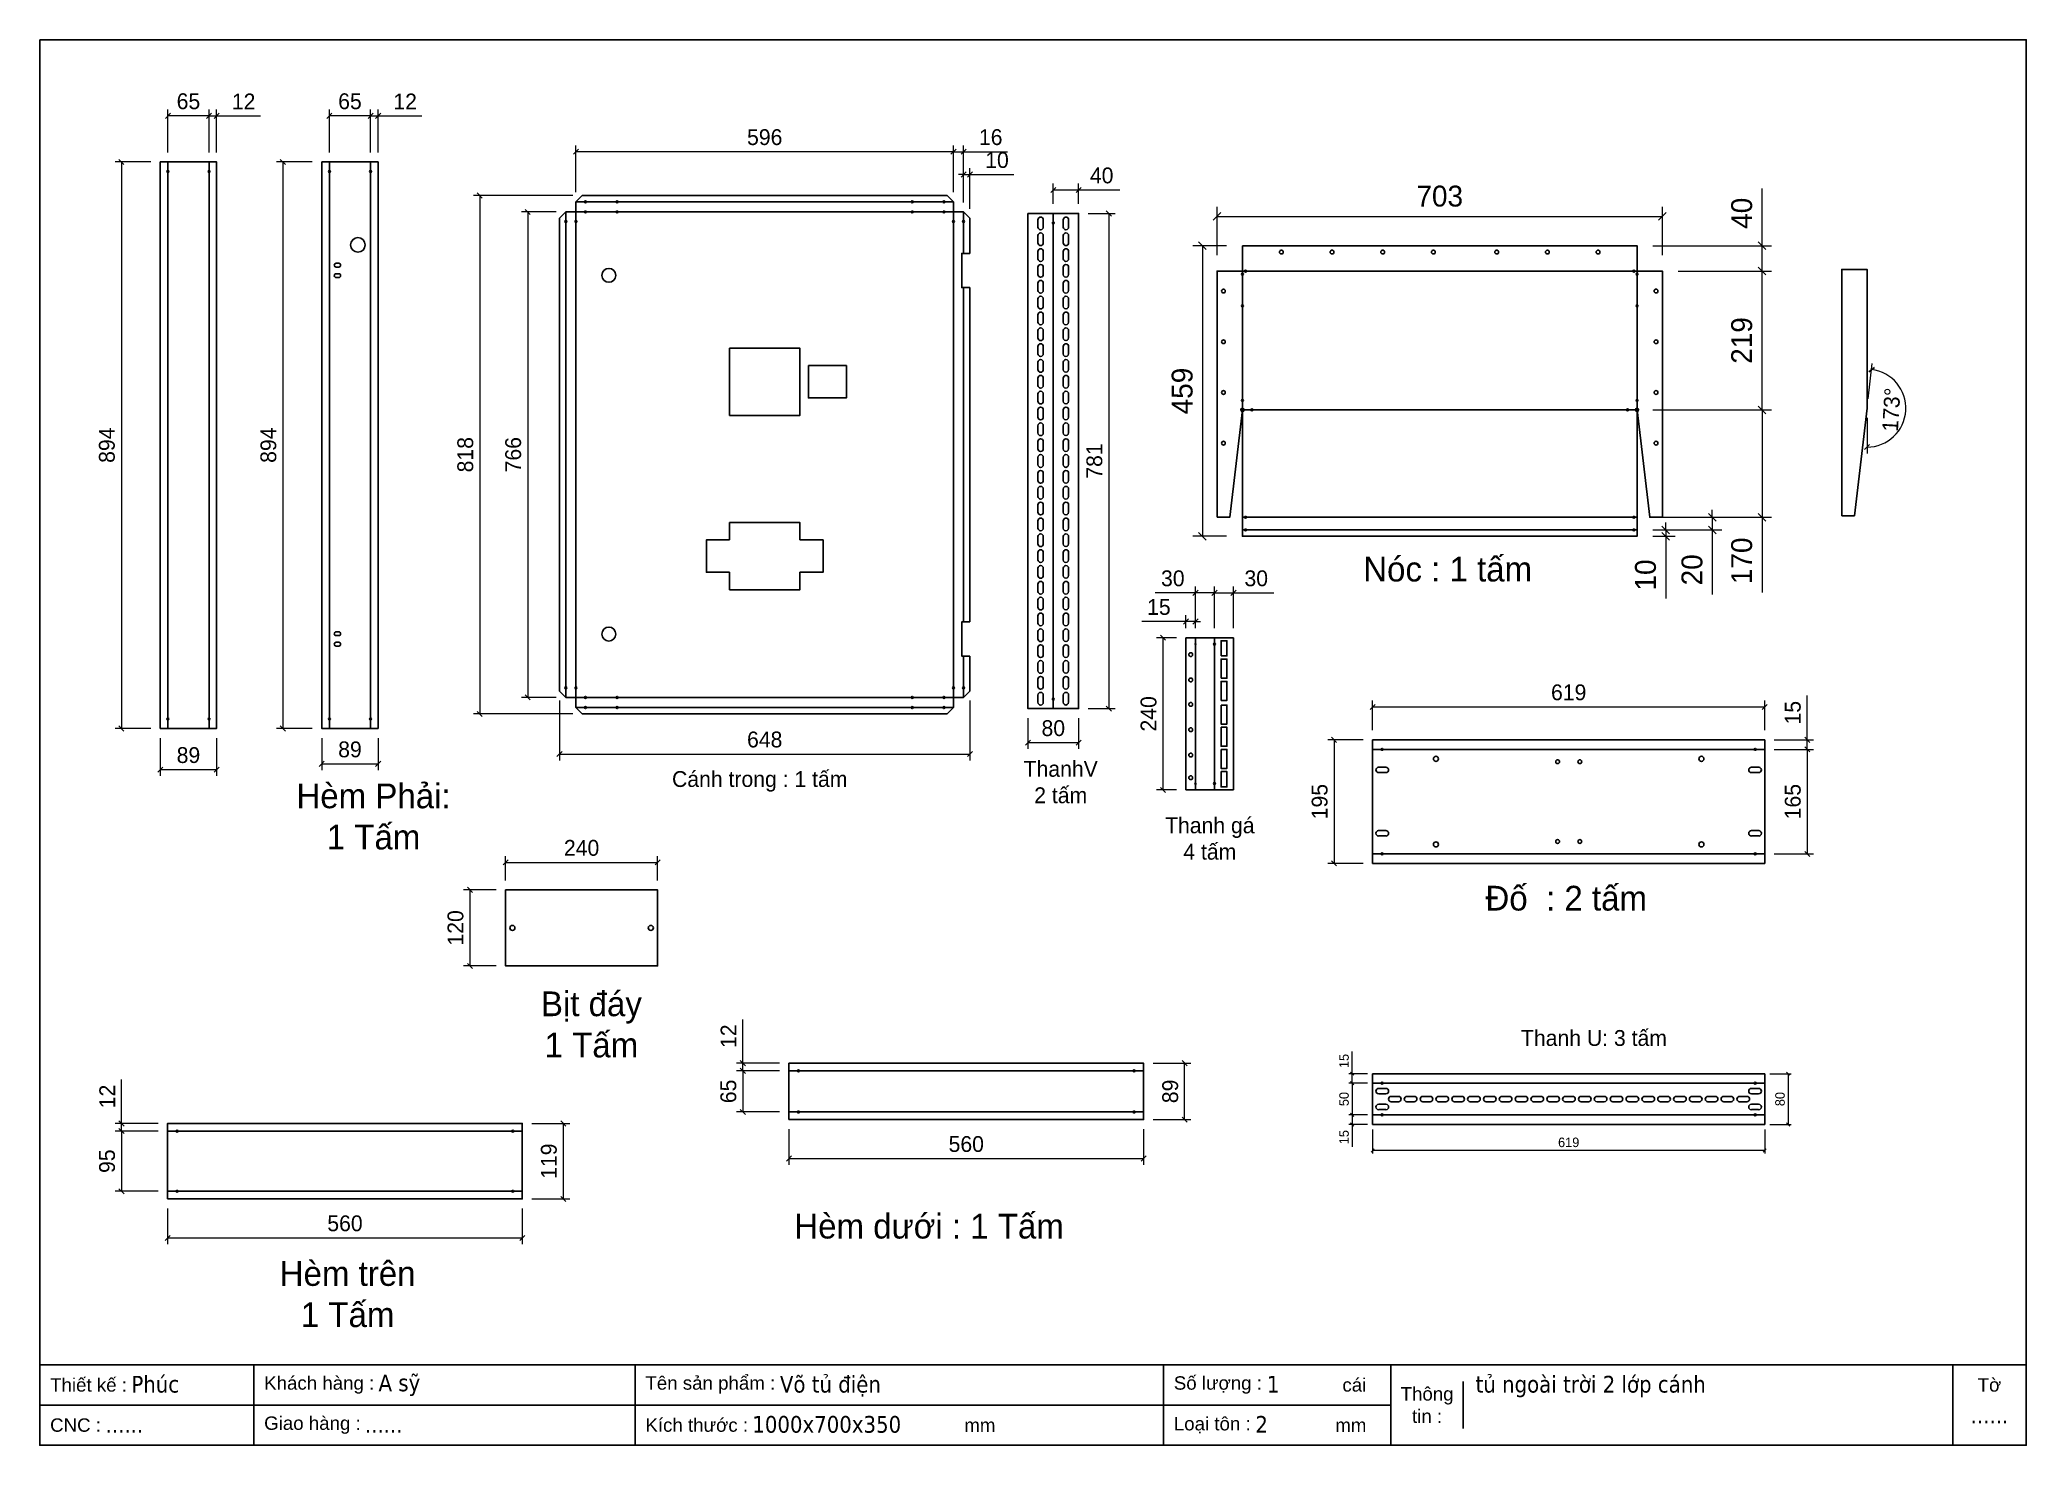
# Model space of a CAD drawing. Header units: millimetres. Extents: x 0 to 3136, y 0 to 2218.
import ezdxf
from ezdxf.enums import TextEntityAlignment as Align

# ---------------------------------------------------------------- set-up
doc = ezdxf.new("R2010")
doc.units = ezdxf.units.MM
for name, color, linetype in [('CNC', 7, 'Continuous'), ('DIM', 253, 'Continuous'), ('FIRE PROTECTION', 1, 'Continuous')]:
    doc.layers.add(name, color=color, linetype=linetype)
doc.styles.add('Arial', font='arial.ttf')
doc.styles.add('Tahoma (Input Text)', font='tahoma.ttf')
doc.dimstyles.new('Dim-15', dxfattribs={"dimtxt": 15, "dimasz": 5, "dimexe": 5, "dimexo": 8, "dimgap": 5, "dimtad": 1, "dimdec": 0, "dimtxsty": 'Standard', "dimblk": 'OBLIQUE', "dimcen": 10, "dimclrd": 5, "dimclre": 5, "dimclrt": 3, "dimazin": 3, "dimtfac": 1, "dimtdec": 0, "dimtmove": 0, "dimatfit": 3, "dimldrblk": 'OBLIQUE', "dimlwd": 9, "dimlwe": 9})
doc.dimstyles.new('Dim-25', dxfattribs={"dimtxt": 25, "dimasz": 8, "dimexe": 10, "dimexo": 15, "dimgap": 10, "dimtad": 1, "dimdec": 0, "dimtxsty": 'Standard', "dimblk": 'OBLIQUE', "dimcen": 10, "dimclrd": 5, "dimclre": 5, "dimclrt": 3, "dimazin": 3, "dimtfac": 1, "dimtdec": 0, "dimtmove": 0, "dimatfit": 3, "dimldrblk": 'OBLIQUE', "dimlwd": 9, "dimlwe": 9})
doc.dimstyles.new('Dim-33', dxfattribs={"dimtxt": 33, "dimasz": 12, "dimexe": 15, "dimexo": 25, "dimgap": 15, "dimtad": 1, "dimdec": 0, "dimtxsty": 'Standard', "dimblk": 'OBLIQUE', "dimcen": 10, "dimclrd": 5, "dimclre": 5, "dimclrt": 3, "dimazin": 3, "dimtfac": 1, "dimtdec": 0, "dimtmove": 0, "dimatfit": 3, "dimldrblk": 'OPEN30', "dimlwd": 9, "dimlwe": 9})

msp = doc.modelspace()

# ---------------------------------------------------------------- texts
at = {"color": 2, "attachment_point": 5}
for s, insert, char_height, width in [('Nóc : 1 tấm', (2222.8, 1382.1), 39, 894), ('Cánh trong : 1 tấm', (1136.7, 1047.4), 25, 1071), ('ThanhV\\P2 tấm', (1611.9, 1046.2), 25, 785), ('Hèm Phải: \\P1 Tấm', (527, 991.8), 39, 774.5), ('Thanh gá\\P4 tấm', (1847.3, 957.1), 25, 785), ('Đố  : 2 tấm', (2410, 862.9), 39, 894), ('Bịt đáy\\P1 Tấm', (871, 663.7), 39, 775), ('Thanh U: 3 tấm', (2453.8, 642.4), 25, 775), ('Hèm dưới : 1 Tấm', (1404.1, 345.4), 39, 777), ('Hèm trên\\P1 Tấm', (486.1, 238.2), 39, 775)]:
    msp.add_mtext(s, dxfattribs=dict(at, insert=insert, char_height=char_height, width=width))

# ---------------------------------------------------------------- blocks, each defined once
blk = doc.blocks.new('f3daunguoc')
at = {"layer": 'CNC', "color": 2, "lineweight": -3}
blk.add_circle((0, 0), 1.5, dxfattribs=at)
blk = doc.blocks.new('*D1')
at = {"color": 0, "linetype": 'ByBlock', "lineweight": -2}
for p, q in [((263.3, 2093.6), (271.3, 2101.6)), ((283.3, 2101.6), (275.3, 2093.6))]:
    blk.add_line(p, q, dxfattribs=at)
at = {"layer": 'Defpoints', "color": 0, "transparency": 16777216}
for p in [(279.3, 2097.6), (267.3, 2024.9), (279.3, 2024.9)]:
    blk.add_point(p, dxfattribs=at)
at = {"layer": 'DIM', "color": 5, "lineweight": 9, "transparency": 16777216}
for p, q in [((267.3, 2039.9), (267.3, 2107.6)), ((279.3, 2039.9), (279.3, 2107.6)), ((267.3, 2097.6), (259.3, 2097.6)), ((267.3, 2097.6), (279.3, 2097.6)), ((279.3, 2097.6), (348.5, 2097.6))]:
    blk.add_line(p, q, dxfattribs=at)
at = {"layer": 'DIM', "color": 3, "transparency": 16777216, "insert": (321.9, 2120.2), "char_height": 25, "attachment_point": 5}
blk.add_mtext('12', dxfattribs=at)
blk = doc.blocks.new('_Oblique')
at = {"color": 0, "linetype": 'ByBlock', "lineweight": -2}
blk.add_line((-0.5, -0.5), (0.5, 0.5), dxfattribs=at)
blk = doc.blocks.new('*D2')
at = {"color": 0, "linetype": 'ByBlock', "lineweight": -2}
for p, q in [((206.3, 2101.6), (198.3, 2093.6)), ((263.3, 2093.6), (271.3, 2101.6))]:
    blk.add_line(p, q, dxfattribs=at)
at = {"layer": 'Defpoints', "color": 0, "transparency": 16777216}
for p in [(202.3, 2097.6), (202.3, 2024.9), (267.3, 2024.9)]:
    blk.add_point(p, dxfattribs=at)
at = {"layer": 'DIM', "color": 5, "lineweight": 9, "transparency": 16777216}
for p, q in [((202.3, 2039.9), (202.3, 2107.6)), ((267.3, 2039.9), (267.3, 2107.6)), ((267.3, 2097.6), (202.3, 2097.6))]:
    blk.add_line(p, q, dxfattribs=at)
at = {"layer": 'DIM', "color": 3, "transparency": 16777216, "insert": (234.8, 2120.4), "char_height": 25, "attachment_point": 5}
blk.add_mtext('65', dxfattribs=at)
blk = doc.blocks.new('*D3')
at = {"color": 0, "linetype": 'ByBlock', "lineweight": -2}
for p, q in [((132.9, 2020.9), (124.9, 2028.9)), ((124.9, 1134.9), (132.9, 1126.9))]:
    blk.add_line(p, q, dxfattribs=at)
at = {"layer": 'Defpoints', "color": 0, "transparency": 16777216}
for p in [(190.3, 2024.9), (128.9, 1130.9), (190.3, 1130.9)]:
    blk.add_point(p, dxfattribs=at)
at = {"layer": 'DIM', "color": 5, "lineweight": 9, "transparency": 16777216}
for p, q in [((175.3, 2024.9), (118.9, 2024.9)), ((128.9, 2024.9), (128.9, 1130.9)), ((175.3, 1130.9), (118.9, 1130.9))]:
    blk.add_line(p, q, dxfattribs=at)
at = {"layer": 'DIM', "color": 3, "transparency": 16777216, "insert": (106.1, 1577.9), "char_height": 25, "attachment_point": 5, "rotation": 90}
blk.add_mtext('894', dxfattribs=at)
blk = doc.blocks.new('*D4')
at = {"color": 0, "linetype": 'ByBlock', "lineweight": -2}
for p, q in [((518.3, 2093.6), (526.3, 2101.6)), ((538.3, 2101.6), (530.3, 2093.6))]:
    blk.add_line(p, q, dxfattribs=at)
at = {"layer": 'Defpoints', "color": 0, "transparency": 16777216}
for p in [(534.3, 2097.6), (522.3, 2024.9), (534.3, 2024.9)]:
    blk.add_point(p, dxfattribs=at)
at = {"layer": 'DIM', "color": 5, "lineweight": 9, "transparency": 16777216}
for p, q in [((522.3, 2039.9), (522.3, 2107.6)), ((534.3, 2039.9), (534.3, 2107.6)), ((522.3, 2097.6), (514.3, 2097.6)), ((522.3, 2097.6), (534.3, 2097.6)), ((534.3, 2097.6), (603.5, 2097.6))]:
    blk.add_line(p, q, dxfattribs=at)
at = {"layer": 'DIM', "color": 3, "transparency": 16777216, "insert": (576.9, 2120.2), "char_height": 25, "attachment_point": 5}
blk.add_mtext('12', dxfattribs=at)
blk = doc.blocks.new('*D5')
at = {"color": 0, "linetype": 'ByBlock', "lineweight": -2}
for p, q in [((461.3, 2101.6), (453.3, 2093.6)), ((518.3, 2093.6), (526.3, 2101.6))]:
    blk.add_line(p, q, dxfattribs=at)
at = {"layer": 'Defpoints', "color": 0, "transparency": 16777216}
for p in [(457.3, 2097.6), (457.3, 2024.9), (522.3, 2024.9)]:
    blk.add_point(p, dxfattribs=at)
at = {"layer": 'DIM', "color": 5, "lineweight": 9, "transparency": 16777216}
for p, q in [((457.3, 2039.9), (457.3, 2107.6)), ((522.3, 2039.9), (522.3, 2107.6)), ((522.3, 2097.6), (457.3, 2097.6))]:
    blk.add_line(p, q, dxfattribs=at)
at = {"layer": 'DIM', "color": 3, "transparency": 16777216, "insert": (489.8, 2120.4), "char_height": 25, "attachment_point": 5}
blk.add_mtext('65', dxfattribs=at)
blk = doc.blocks.new('*D6')
at = {"color": 0, "linetype": 'ByBlock', "lineweight": -2}
for p, q in [((387.8, 2020.9), (379.8, 2028.9)), ((379.8, 1134.9), (387.8, 1126.9))]:
    blk.add_line(p, q, dxfattribs=at)
at = {"layer": 'Defpoints', "color": 0, "transparency": 16777216}
for p in [(445.3, 2024.9), (383.8, 1130.9), (445.3, 1130.9)]:
    blk.add_point(p, dxfattribs=at)
at = {"layer": 'DIM', "color": 5, "lineweight": 9, "transparency": 16777216}
for p, q in [((430.3, 2024.9), (373.8, 2024.9)), ((383.8, 2024.9), (383.8, 1130.9)), ((430.3, 1130.9), (373.8, 1130.9))]:
    blk.add_line(p, q, dxfattribs=at)
at = {"layer": 'DIM', "color": 3, "transparency": 16777216, "insert": (361.1, 1577.9), "char_height": 25, "attachment_point": 5, "rotation": 90}
blk.add_mtext('894', dxfattribs=at)
blk = doc.blocks.new('*D7')
at = {"color": 0, "linetype": 'ByBlock', "lineweight": -2}
for p, q in [((449.3, 1079.1), (441.3, 1071.1)), ((530.3, 1071.1), (538.3, 1079.1))]:
    blk.add_line(p, q, dxfattribs=at)
at = {"layer": 'Defpoints', "color": 0, "transparency": 16777216}
for p in [(445.3, 1130.9), (534.3, 1130.9), (534.3, 1075.1)]:
    blk.add_point(p, dxfattribs=at)
at = {"layer": 'DIM', "color": 5, "lineweight": 9, "transparency": 16777216}
for p, q in [((445.3, 1115.9), (445.3, 1065.1)), ((534.3, 1115.9), (534.3, 1065.1)), ((445.3, 1075.1), (534.3, 1075.1))]:
    blk.add_line(p, q, dxfattribs=at)
at = {"layer": 'DIM', "color": 3, "transparency": 16777216, "insert": (489.8, 1097.8), "char_height": 25, "attachment_point": 5}
blk.add_mtext('89', dxfattribs=at)
blk = doc.blocks.new('*D8')
at = {"color": 0, "linetype": 'ByBlock', "lineweight": -2}
for p, q in [((194.3, 1070.1), (186.3, 1062.1)), ((275.3, 1062.1), (283.3, 1070.1))]:
    blk.add_line(p, q, dxfattribs=at)
at = {"layer": 'Defpoints', "color": 0, "transparency": 16777216}
for p in [(190.3, 1130.9), (279.3, 1130.9), (279.3, 1066.1)]:
    blk.add_point(p, dxfattribs=at)
at = {"layer": 'DIM', "color": 5, "lineweight": 9, "transparency": 16777216}
for p, q in [((190.3, 1115.9), (190.3, 1056.1)), ((279.3, 1115.9), (279.3, 1056.1)), ((190.3, 1066.1), (279.3, 1066.1))]:
    blk.add_line(p, q, dxfattribs=at)
at = {"layer": 'DIM', "color": 3, "transparency": 16777216, "insert": (234.8, 1088.8), "char_height": 25, "attachment_point": 5}
blk.add_mtext('89', dxfattribs=at)
blk = doc.blocks.new('ovan6x10')
at = {"color": 2}
for p, q in [((3, 6), (7, 6)), ((3, 0), (7, 0))]:
    blk.add_line(p, q, dxfattribs=at)
for centre, start, end in [((3, 3), 90, 270), ((7, 3), 270, 90)]:
    blk.add_arc(centre, 3, start, end, dxfattribs=at)
blk = doc.blocks.new('khungtenAsean2')
at = {"color": 7}
for p, q in [((2970, -1980), (0, -1980)), ((320, -1980), (320, -2100)), ((890, -1980), (890, -2100)), ((1680, -1980), (1680, -2100)), ((2020, -1980), (2020, -2100)), ((2860, -1980), (2860, -2100)), ((2128.3, -2005), (2128.3, -2075)), ((2020, -2040), (0, -2040))]:
    blk.add_line(p, q, dxfattribs=at)
blk.add_lwpolyline([(0, 0), (2970, 0), (2970, -2100), (0, -2100)], close=True, dxfattribs=at)
at = {"color": 2, "char_height": 20, "style": 'Arial'}
for s, insert, width, attachment_point in [('  Thiết kế :', (0, -2010), 917.634, 4), ('  Khách hàng :', (320, -2010), 917.634, 4), ('  Tên sản phẩm :', (890, -2010), 917.634, 4), ('  Số lượng :', (1680, -2010), 917.634, 4), ('cái', (1947.6, -2010), 917.634, 4), ('Thông\\Ptin :', (2074.2, -2040), 108.311, 5), ('Tờ', (2915, -2010), 110, 5), ('  CNC :', (0, -2070), 917.634, 4), ('  Giao hàng :', (320, -2070), 917.634, 4), ('  Kích thước :', (890, -2070), 917.634, 4), ('mm', (1382.3, -2070), 917.634, 4), ('  Loại tôn :', (1680, -2070), 917.634, 4), ('mm', (1936.9, -2070), 917.634, 4)]:
    blk.add_mtext(s, dxfattribs=dict(at, insert=insert, width=width, attachment_point=attachment_point))
at = {"color": 1, "style": 'Tahoma (Input Text)', "flags": 8}
for tag, p in [('#01', (137.1, -2021.3)), ('#03', (506.6, -2019.3)), ('#05', (1106.6, -2021.3)), ('#07', (1834.7, -2021.3)), ('#09', (2146.7, -2021.3)), ('#02', (98.5, -2081.3)), ('#04', (486.1, -2081.3)), ('#06', (1065.3, -2081.3)), ('#08', (1817.4, -2081.3)), ('#10', (2146.7, -2081.3))]:
    blk.add_attdef(tag, p, '', height=25, dxfattribs=at)
blk.add_attdef('#11', text='', height=25, dxfattribs=at).set_placement((2915, -2067.3), align=Align.CENTER)
blk = doc.blocks.new('*D9')
at = {"color": 0, "linetype": 'ByBlock', "lineweight": -2}
for p, q in [((739.5, 923.7), (731.5, 915.7)), ((971.5, 915.7), (979.5, 923.7))]:
    blk.add_line(p, q, dxfattribs=at)
at = {"layer": 'Defpoints', "color": 0, "transparency": 16777216}
for p in [(975.5, 919.7), (735.5, 876.3), (975.5, 876.3)]:
    blk.add_point(p, dxfattribs=at)
at = {"layer": 'DIM', "color": 5, "lineweight": 9, "transparency": 16777216}
for p, q in [((735.5, 891.3), (735.5, 929.7)), ((735.5, 919.7), (975.5, 919.7)), ((975.5, 891.3), (975.5, 929.7))]:
    blk.add_line(p, q, dxfattribs=at)
at = {"layer": 'DIM', "color": 3, "transparency": 16777216, "insert": (855.5, 942.4), "char_height": 25, "attachment_point": 5}
blk.add_mtext('240', dxfattribs=at)
blk = doc.blocks.new('*D10')
at = {"color": 0, "linetype": 'ByBlock', "lineweight": -2}
for p, q in [((683.3, 872.3), (675.3, 880.3)), ((675.3, 760.3), (683.3, 752.3))]:
    blk.add_line(p, q, dxfattribs=at)
at = {"layer": 'Defpoints', "color": 0, "transparency": 16777216}
for p in [(735.5, 876.3), (679.3, 756.3), (735.5, 756.3)]:
    blk.add_point(p, dxfattribs=at)
at = {"layer": 'DIM', "color": 5, "lineweight": 9, "transparency": 16777216}
for p, q in [((720.5, 876.3), (669.3, 876.3)), ((679.3, 876.3), (679.3, 756.3)), ((720.5, 756.3), (669.3, 756.3))]:
    blk.add_line(p, q, dxfattribs=at)
at = {"layer": 'DIM', "color": 3, "transparency": 16777216, "insert": (656.5, 816.3), "char_height": 25, "attachment_point": 5, "rotation": 90}
blk.add_mtext('120', dxfattribs=at)
blk = doc.blocks.new('*D11')
at = {"color": 0, "linetype": 'ByBlock', "lineweight": -2}
for p, q in [((1454.6, 2001), (1462.6, 2009)), ((1472.6, 2009), (1464.6, 2001))]:
    blk.add_line(p, q, dxfattribs=at)
at = {"layer": 'Defpoints', "color": 0, "transparency": 16777216}
for p in [(1468.6, 2005), (1458.6, 1945.9), (1468.6, 1935.9)]:
    blk.add_point(p, dxfattribs=at)
at = {"layer": 'DIM', "color": 5, "lineweight": 9, "transparency": 16777216}
for p, q in [((1458.6, 1960.9), (1458.6, 2015)), ((1468.6, 1950.9), (1468.6, 2015)), ((1458.6, 2005), (1450.6, 2005)), ((1458.6, 2005), (1468.6, 2005)), ((1468.6, 2005), (1538, 2005))]:
    blk.add_line(p, q, dxfattribs=at)
at = {"layer": 'DIM', "color": 3, "transparency": 16777216, "insert": (1511.3, 2027.7), "char_height": 25, "attachment_point": 5}
blk.add_mtext('10', dxfattribs=at)
blk = doc.blocks.new('*D12')
at = {"color": 0, "linetype": 'ByBlock', "lineweight": -2}
for p, q in [((1438.6, 2037), (1446.6, 2045)), ((1462.6, 2045), (1454.6, 2037))]:
    blk.add_line(p, q, dxfattribs=at)
at = {"layer": 'Defpoints', "color": 0, "transparency": 16777216}
for p in [(1458.6, 2041), (1442.6, 1961.9), (1458.6, 1945.9)]:
    blk.add_point(p, dxfattribs=at)
at = {"layer": 'DIM', "color": 5, "lineweight": 9, "transparency": 16777216}
for p, q in [((1442.6, 2041), (1434.6, 2041)), ((1442.6, 1976.9), (1442.6, 2051)), ((1442.6, 2041), (1458.6, 2041)), ((1458.6, 1960.9), (1458.6, 2051)), ((1458.6, 2041), (1528.1, 2041))]:
    blk.add_line(p, q, dxfattribs=at)
at = {"layer": 'DIM', "color": 3, "transparency": 16777216, "insert": (1501.4, 2063.8), "char_height": 25, "attachment_point": 5}
blk.add_mtext('16', dxfattribs=at)
blk = doc.blocks.new('*D13')
at = {"color": 0, "linetype": 'ByBlock', "lineweight": -2}
for p, q in [((850.6, 2045), (842.6, 2037)), ((1438.6, 2037), (1446.6, 2045))]:
    blk.add_line(p, q, dxfattribs=at)
at = {"layer": 'Defpoints', "color": 0, "transparency": 16777216}
for p in [(846.6, 2041), (846.6, 1961.9), (1442.6, 1961.9)]:
    blk.add_point(p, dxfattribs=at)
at = {"layer": 'DIM', "color": 5, "lineweight": 9, "transparency": 16777216}
for p, q in [((846.6, 1976.9), (846.6, 2051)), ((1442.6, 2041), (846.6, 2041)), ((1442.6, 1976.9), (1442.6, 2051))]:
    blk.add_line(p, q, dxfattribs=at)
at = {"layer": 'DIM', "color": 3, "transparency": 16777216, "insert": (1144.6, 2063.8), "char_height": 25, "attachment_point": 5}
blk.add_mtext('596', dxfattribs=at)
blk = doc.blocks.new('*D14')
at = {"color": 0, "linetype": 'ByBlock', "lineweight": -2}
for p, q in [((774.4, 1941.9), (766.4, 1949.9)), ((766.4, 1183.9), (774.4, 1175.9))]:
    blk.add_line(p, q, dxfattribs=at)
at = {"layer": 'Defpoints', "color": 0, "transparency": 16777216}
for p in [(830.6, 1945.9), (770.4, 1179.9), (830.6, 1179.9)]:
    blk.add_point(p, dxfattribs=at)
at = {"layer": 'DIM', "color": 5, "lineweight": 9, "transparency": 16777216}
for p, q in [((815.6, 1945.9), (760.4, 1945.9)), ((770.4, 1945.9), (770.4, 1179.9)), ((815.6, 1179.9), (760.4, 1179.9))]:
    blk.add_line(p, q, dxfattribs=at)
at = {"layer": 'DIM', "color": 3, "transparency": 16777216, "insert": (747.6, 1562.9), "char_height": 25, "attachment_point": 5, "rotation": 90}
blk.add_mtext('766', dxfattribs=at)
blk = doc.blocks.new('*D15')
at = {"color": 0, "linetype": 'ByBlock', "lineweight": -2}
for p, q in [((698.7, 1967.9), (690.7, 1975.9)), ((690.7, 1157.9), (698.7, 1149.9))]:
    blk.add_line(p, q, dxfattribs=at)
at = {"layer": 'Defpoints', "color": 0, "transparency": 16777216}
for p in [(856.6, 1971.9), (694.7, 1153.9), (856.6, 1153.9)]:
    blk.add_point(p, dxfattribs=at)
at = {"layer": 'DIM', "color": 5, "lineweight": 9, "transparency": 16777216}
for p, q in [((841.6, 1971.9), (684.7, 1971.9)), ((694.7, 1971.9), (694.7, 1153.9)), ((841.6, 1153.9), (684.7, 1153.9))]:
    blk.add_line(p, q, dxfattribs=at)
at = {"layer": 'DIM', "color": 3, "transparency": 16777216, "insert": (672, 1562.9), "char_height": 25, "attachment_point": 5, "rotation": 90}
blk.add_mtext('818', dxfattribs=at)
blk = doc.blocks.new('*D16')
at = {"color": 0, "linetype": 'ByBlock', "lineweight": -2}
for p, q in [((824.6, 1094.6), (816.6, 1086.6)), ((1464.6, 1086.6), (1472.6, 1094.6))]:
    blk.add_line(p, q, dxfattribs=at)
at = {"layer": 'Defpoints', "color": 0, "transparency": 16777216}
for p in [(820.6, 1189.9), (1468.6, 1189.9), (1468.6, 1090.6)]:
    blk.add_point(p, dxfattribs=at)
at = {"layer": 'DIM', "color": 5, "lineweight": 9, "transparency": 16777216}
for p, q in [((820.6, 1174.9), (820.6, 1080.6)), ((1468.6, 1174.9), (1468.6, 1080.6)), ((820.6, 1090.6), (1468.6, 1090.6))]:
    blk.add_line(p, q, dxfattribs=at)
at = {"layer": 'DIM', "color": 3, "transparency": 16777216, "insert": (1144.6, 1113.4), "char_height": 25, "attachment_point": 5}
blk.add_mtext('648', dxfattribs=at)
blk = doc.blocks.new('*D17')
at = {"color": 0, "linetype": 'ByBlock', "lineweight": -2}
for p, q in [((1106, 606.8), (1114, 598.8)), ((1114, 586.8), (1106, 594.8))]:
    blk.add_line(p, q, dxfattribs=at)
at = {"layer": 'Defpoints', "color": 0, "transparency": 16777216}
for p in [(1110, 602.8), (1182.8, 602.8), (1182.8, 590.8)]:
    blk.add_point(p, dxfattribs=at)
at = {"layer": 'DIM', "color": 5, "lineweight": 9, "transparency": 16777216}
for p, q in [((1110, 602.8), (1110, 672)), ((1167.8, 602.8), (1100, 602.8)), ((1110, 590.8), (1110, 602.8)), ((1167.8, 590.8), (1100, 590.8)), ((1110, 590.8), (1110, 582.8))]:
    blk.add_line(p, q, dxfattribs=at)
at = {"layer": 'DIM', "color": 3, "transparency": 16777216, "insert": (1087.5, 645.4), "char_height": 25, "attachment_point": 5, "rotation": 90}
blk.add_mtext('12', dxfattribs=at)
blk = doc.blocks.new('*D18')
at = {"color": 0, "linetype": 'ByBlock', "lineweight": -2}
for p, q in [((1114, 586.8), (1106, 594.8)), ((1106, 529.8), (1114, 521.8))]:
    blk.add_line(p, q, dxfattribs=at)
at = {"layer": 'Defpoints', "color": 0, "transparency": 16777216}
for p in [(1182.8, 590.8), (1110, 525.8), (1182.8, 525.8)]:
    blk.add_point(p, dxfattribs=at)
at = {"layer": 'DIM', "color": 5, "lineweight": 9, "transparency": 16777216}
for p, q in [((1167.8, 590.8), (1100, 590.8)), ((1110, 590.8), (1110, 525.8)), ((1167.8, 525.8), (1100, 525.8))]:
    blk.add_line(p, q, dxfattribs=at)
at = {"layer": 'DIM', "color": 3, "transparency": 16777216, "insert": (1087.3, 558.3), "char_height": 25, "attachment_point": 5, "rotation": 90}
blk.add_mtext('65', dxfattribs=at)
blk = doc.blocks.new('*D19')
at = {"color": 0, "linetype": 'ByBlock', "lineweight": -2}
for p, q in [((1186.8, 456.4), (1178.8, 448.4)), ((1738.8, 448.4), (1746.8, 456.4))]:
    blk.add_line(p, q, dxfattribs=at)
at = {"layer": 'Defpoints', "color": 0, "transparency": 16777216}
for p in [(1182.8, 513.8), (1742.8, 513.8), (1742.8, 452.4)]:
    blk.add_point(p, dxfattribs=at)
at = {"layer": 'DIM', "color": 5, "lineweight": 9, "transparency": 16777216}
for p, q in [((1182.8, 498.8), (1182.8, 442.4)), ((1742.8, 498.8), (1742.8, 442.4)), ((1182.8, 452.4), (1742.8, 452.4))]:
    blk.add_line(p, q, dxfattribs=at)
at = {"layer": 'DIM', "color": 3, "transparency": 16777216, "insert": (1462.8, 475.1), "char_height": 25, "attachment_point": 5}
blk.add_mtext('560', dxfattribs=at)
blk = doc.blocks.new('*D20')
at = {"color": 0, "linetype": 'ByBlock', "lineweight": -2}
for p, q in [((1811.6, 598.8), (1803.6, 606.8)), ((1803.6, 517.8), (1811.6, 509.8))]:
    blk.add_line(p, q, dxfattribs=at)
at = {"layer": 'Defpoints', "color": 0, "transparency": 16777216}
for p in [(1742.8, 602.8), (1807.6, 602.8), (1742.8, 513.8)]:
    blk.add_point(p, dxfattribs=at)
at = {"layer": 'DIM', "color": 5, "lineweight": 9, "transparency": 16777216}
for p, q in [((1757.8, 602.8), (1817.6, 602.8)), ((1807.6, 513.8), (1807.6, 602.8)), ((1757.8, 513.8), (1817.6, 513.8))]:
    blk.add_line(p, q, dxfattribs=at)
at = {"layer": 'DIM', "color": 3, "transparency": 16777216, "insert": (1784.9, 558.3), "char_height": 25, "attachment_point": 5, "rotation": 90}
blk.add_mtext('89', dxfattribs=at)
blk = doc.blocks.new('*D21')
at = {"color": 0, "linetype": 'ByBlock', "lineweight": -2}
for p, q in [((125.1, 511.7), (133.1, 503.7)), ((133.1, 491.7), (125.1, 499.7))]:
    blk.add_line(p, q, dxfattribs=at)
at = {"layer": 'Defpoints', "color": 0, "transparency": 16777216}
for p in [(129.1, 507.7), (201.9, 507.7), (201.9, 495.7)]:
    blk.add_point(p, dxfattribs=at)
at = {"layer": 'DIM', "color": 5, "lineweight": 9, "transparency": 16777216}
for p, q in [((129.1, 507.7), (129.1, 576.9)), ((186.9, 507.7), (119.1, 507.7)), ((129.1, 495.7), (129.1, 507.7)), ((186.9, 495.7), (119.1, 495.7)), ((129.1, 495.7), (129.1, 487.7))]:
    blk.add_line(p, q, dxfattribs=at)
at = {"layer": 'DIM', "color": 3, "transparency": 16777216, "insert": (106.6, 550.3), "char_height": 25, "attachment_point": 5, "rotation": 90}
blk.add_mtext('12', dxfattribs=at)
blk = doc.blocks.new('*D22')
at = {"color": 0, "linetype": 'ByBlock', "lineweight": -2}
for p, q in [((133.1, 491.7), (125.1, 499.7)), ((125.1, 404.7), (133.1, 396.7))]:
    blk.add_line(p, q, dxfattribs=at)
at = {"layer": 'Defpoints', "color": 0, "transparency": 16777216}
for p in [(201.9, 495.7), (129.1, 400.7), (201.9, 400.7)]:
    blk.add_point(p, dxfattribs=at)
at = {"layer": 'DIM', "color": 5, "lineweight": 9, "transparency": 16777216}
for p, q in [((186.9, 495.7), (119.1, 495.7)), ((129.1, 495.7), (129.1, 400.7)), ((186.9, 400.7), (119.1, 400.7))]:
    blk.add_line(p, q, dxfattribs=at)
at = {"layer": 'DIM', "color": 3, "transparency": 16777216, "insert": (106.4, 448.2), "char_height": 25, "attachment_point": 5, "rotation": 90}
blk.add_mtext('95', dxfattribs=at)
blk = doc.blocks.new('*D23')
at = {"color": 0, "linetype": 'ByBlock', "lineweight": -2}
for p, q in [((205.9, 331.2), (197.9, 323.2)), ((757.9, 323.2), (765.9, 331.2))]:
    blk.add_line(p, q, dxfattribs=at)
at = {"layer": 'Defpoints', "color": 0, "transparency": 16777216}
for p in [(201.9, 388.7), (761.9, 388.7), (761.9, 327.2)]:
    blk.add_point(p, dxfattribs=at)
at = {"layer": 'DIM', "color": 5, "lineweight": 9, "transparency": 16777216}
for p, q in [((201.9, 373.7), (201.9, 317.2)), ((761.9, 373.7), (761.9, 317.2)), ((201.9, 327.2), (761.9, 327.2))]:
    blk.add_line(p, q, dxfattribs=at)
at = {"layer": 'DIM', "color": 3, "transparency": 16777216, "insert": (481.9, 350), "char_height": 25, "attachment_point": 5}
blk.add_mtext('560', dxfattribs=at)
blk = doc.blocks.new('*D24')
at = {"color": 0, "linetype": 'ByBlock', "lineweight": -2}
for p, q in [((830.7, 503.7), (822.7, 511.7)), ((822.7, 392.7), (830.7, 384.7))]:
    blk.add_line(p, q, dxfattribs=at)
at = {"layer": 'Defpoints', "color": 0, "transparency": 16777216}
for p in [(761.9, 507.7), (826.7, 507.7), (761.9, 388.7)]:
    blk.add_point(p, dxfattribs=at)
at = {"layer": 'DIM', "color": 5, "lineweight": 9, "transparency": 16777216}
for p, q in [((776.9, 507.7), (836.7, 507.7)), ((826.7, 388.7), (826.7, 507.7)), ((776.9, 388.7), (836.7, 388.7))]:
    blk.add_line(p, q, dxfattribs=at)
at = {"layer": 'DIM', "color": 3, "transparency": 16777216, "insert": (803.9, 448.2), "char_height": 25, "attachment_point": 5, "rotation": 90}
blk.add_mtext('119', dxfattribs=at)
blk = doc.blocks.new('f2dauxuoi')
at = {"layer": 'CNC', "color": 2, "lineweight": -3}
blk.add_circle((0, 0), 1, dxfattribs=at)
blk = doc.blocks.new('*D25')
at = {"color": 0, "linetype": 'ByBlock', "lineweight": -2}
for p, q in [((1777.4, 1270), (1769.4, 1278)), ((1769.4, 1038), (1777.4, 1030))]:
    blk.add_line(p, q, dxfattribs=at)
at = {"layer": 'Defpoints', "color": 0, "ltscale": 3, "transparency": 16777216}
for p in [(1809.7, 1274), (1773.4, 1034), (1809.7, 1034)]:
    blk.add_point(p, dxfattribs=at)
at = {"layer": 'DIM', "color": 5, "lineweight": 9, "ltscale": 3, "transparency": 16777216}
for p, q in [((1794.7, 1274), (1763.4, 1274)), ((1773.4, 1274), (1773.4, 1034)), ((1794.7, 1034), (1763.4, 1034))]:
    blk.add_line(p, q, dxfattribs=at)
at = {"layer": 'DIM', "color": 3, "ltscale": 3, "transparency": 16777216, "insert": (1750.7, 1154), "char_height": 25, "attachment_point": 5, "rotation": 90}
blk.add_mtext('240', dxfattribs=at)
blk = doc.blocks.new('*D26')
at = {"color": 0, "linetype": 'ByBlock', "lineweight": -2}
for p, q in [((1858.7, 1348.9), (1850.7, 1340.9)), ((1880.7, 1340.9), (1888.7, 1348.9))]:
    blk.add_line(p, q, dxfattribs=at)
at = {"layer": 'Defpoints', "color": 0, "ltscale": 3, "transparency": 16777216}
for p in [(1884.7, 1344.9), (1854.7, 1274), (1884.7, 1274)]:
    blk.add_point(p, dxfattribs=at)
at = {"layer": 'DIM', "color": 5, "lineweight": 9, "ltscale": 3, "transparency": 16777216}
for p, q in [((1854.7, 1289), (1854.7, 1354.9)), ((1884.7, 1289), (1884.7, 1354.9)), ((1854.7, 1344.9), (1884.7, 1344.9)), ((1884.7, 1344.9), (1948.4, 1344.9))]:
    blk.add_line(p, q, dxfattribs=at)
at = {"layer": 'DIM', "color": 3, "ltscale": 3, "transparency": 16777216, "insert": (1920.6, 1367.7), "char_height": 25, "attachment_point": 5}
blk.add_mtext('30', dxfattribs=at)
blk = doc.blocks.new('*D27')
at = {"color": 0, "linetype": 'ByBlock', "lineweight": -2}
for p, q in [((1828.7, 1348.9), (1820.7, 1340.9)), ((1850.7, 1340.9), (1858.7, 1348.9))]:
    blk.add_line(p, q, dxfattribs=at)
at = {"layer": 'Defpoints', "color": 0, "ltscale": 3, "transparency": 16777216}
for p in [(1824.7, 1344.9), (1824.7, 1274), (1854.7, 1274)]:
    blk.add_point(p, dxfattribs=at)
at = {"layer": 'DIM', "color": 5, "lineweight": 9, "ltscale": 3, "transparency": 16777216}
for p, q in [((1824.7, 1289), (1824.7, 1354.9)), ((1854.7, 1289), (1854.7, 1354.9)), ((1824.7, 1344.9), (1761, 1344.9)), ((1854.7, 1344.9), (1824.7, 1344.9))]:
    blk.add_line(p, q, dxfattribs=at)
at = {"layer": 'DIM', "color": 3, "ltscale": 3, "transparency": 16777216, "insert": (1788.9, 1367.7), "char_height": 25, "attachment_point": 5}
blk.add_mtext('30', dxfattribs=at)
blk = doc.blocks.new('*D28')
at = {"color": 0, "linetype": 'ByBlock', "lineweight": -2}
for p, q in [((1805.7, 1295.7), (1813.7, 1303.7)), ((1828.7, 1303.7), (1820.7, 1295.7))]:
    blk.add_line(p, q, dxfattribs=at)
at = {"layer": 'Defpoints', "color": 0, "ltscale": 3, "transparency": 16777216}
for p in [(1809.7, 1299.7), (1809.7, 1274), (1824.7, 1274)]:
    blk.add_point(p, dxfattribs=at)
at = {"layer": 'DIM', "color": 5, "lineweight": 9, "ltscale": 3, "transparency": 16777216}
for p, q in [((1809.7, 1299.7), (1740.1, 1299.7)), ((1809.7, 1289), (1809.7, 1309.7)), ((1824.7, 1299.7), (1809.7, 1299.7)), ((1824.7, 1289), (1824.7, 1309.7)), ((1824.7, 1299.7), (1832.7, 1299.7))]:
    blk.add_line(p, q, dxfattribs=at)
at = {"layer": 'DIM', "color": 3, "ltscale": 3, "transparency": 16777216, "insert": (1766.9, 1322.5), "char_height": 25, "attachment_point": 5}
blk.add_mtext('15', dxfattribs=at)
blk = doc.blocks.new('*D29')
at = {"color": 0, "linetype": 'ByBlock', "lineweight": -2}
for p, q in [((1691.9, 1939.5), (1683.9, 1947.5)), ((1683.9, 1166.3), (1691.9, 1158.3))]:
    blk.add_line(p, q, dxfattribs=at)
at = {"layer": 'Defpoints', "color": 0, "transparency": 16777216}
for p in [(1640.2, 1943.5), (1640.2, 1162.3), (1687.9, 1162.3)]:
    blk.add_point(p, dxfattribs=at)
at = {"layer": 'DIM', "color": 5, "lineweight": 9, "transparency": 16777216}
for p, q in [((1655.2, 1943.5), (1697.9, 1943.5)), ((1687.9, 1943.5), (1687.9, 1162.3)), ((1655.2, 1162.3), (1697.9, 1162.3))]:
    blk.add_line(p, q, dxfattribs=at)
at = {"layer": 'DIM', "color": 3, "transparency": 16777216, "insert": (1665.2, 1552.9), "char_height": 25, "attachment_point": 5, "rotation": 90}
blk.add_mtext('781', dxfattribs=at)
blk = doc.blocks.new('*D30')
at = {"color": 0, "linetype": 'ByBlock', "lineweight": -2}
for p, q in [((1604.2, 1984.7), (1596.2, 1976.7)), ((1636.2, 1976.7), (1644.2, 1984.7))]:
    blk.add_line(p, q, dxfattribs=at)
at = {"layer": 'Defpoints', "color": 0, "transparency": 16777216}
for p in [(1640.2, 1980.7), (1600.2, 1943.5), (1640.2, 1943.5)]:
    blk.add_point(p, dxfattribs=at)
at = {"layer": 'DIM', "color": 5, "lineweight": 9, "transparency": 16777216}
for p, q in [((1600.2, 1958.5), (1600.2, 1990.7)), ((1600.2, 1980.7), (1640.2, 1980.7)), ((1640.2, 1958.5), (1640.2, 1990.7)), ((1640.2, 1980.7), (1705, 1980.7))]:
    blk.add_line(p, q, dxfattribs=at)
at = {"layer": 'DIM', "color": 3, "transparency": 16777216, "insert": (1676.6, 2003.4), "char_height": 25, "attachment_point": 5}
blk.add_mtext('40', dxfattribs=at)
blk = doc.blocks.new('ovan8.5x20')
at = {"layer": 'CNC', "color": 2, "lineweight": -3}
for p, q in [((5.7, 4.2), (-5.8, 4.2)), ((-5.8, -4.2), (5.7, -4.2))]:
    blk.add_line(p, q, dxfattribs=at)
for centre, start, end in [((-5.8, 0), 90, 270), ((5.7, 0), 270, 90)]:
    blk.add_arc(centre, 4.25, start, end, dxfattribs=at)
blk = doc.blocks.new('*D31')
at = {"color": 0, "linetype": 'ByBlock', "lineweight": -2}
for p, q in [((1564.2, 1112.6), (1556.2, 1104.6)), ((1636.2, 1104.6), (1644.2, 1112.6))]:
    blk.add_line(p, q, dxfattribs=at)
at = {"layer": 'Defpoints', "color": 0, "transparency": 16777216}
for p in [(1560.2, 1162.3), (1640.2, 1162.3), (1640.2, 1108.6)]:
    blk.add_point(p, dxfattribs=at)
at = {"layer": 'DIM', "color": 5, "lineweight": 9, "transparency": 16777216}
for p, q in [((1560.2, 1147.3), (1560.2, 1098.6)), ((1640.2, 1147.3), (1640.2, 1098.6)), ((1560.2, 1108.6), (1640.2, 1108.6))]:
    blk.add_line(p, q, dxfattribs=at)
at = {"layer": 'DIM', "color": 3, "transparency": 16777216, "insert": (1600.2, 1131.3), "char_height": 25, "attachment_point": 5}
blk.add_mtext('80', dxfattribs=at)
blk = doc.blocks.new('*D32')
at = {"color": 0, "linetype": 'ByBlock', "lineweight": -2}
for p, q in [((2725.1, 1886.6), (2713.1, 1898.6)), ((2713.1, 1858.6), (2725.1, 1846.6))]:
    blk.add_line(p, q, dxfattribs=at)
at = {"layer": 'Defpoints', "color": 0, "transparency": 16777216}
for p in [(2521.8, 1892.6), (2719.1, 1892.6), (2561.8, 1852.6)]:
    blk.add_point(p, dxfattribs=at)
at = {"layer": 'DIM', "color": 5, "lineweight": 9, "transparency": 16777216}
for p, q in [((2719.1, 1892.6), (2719.1, 1983.1)), ((2546.8, 1892.6), (2734.1, 1892.6)), ((2719.1, 1852.6), (2719.1, 1892.6)), ((2586.8, 1852.6), (2734.1, 1852.6))]:
    blk.add_line(p, q, dxfattribs=at)
at = {"layer": 'DIM', "color": 3, "transparency": 16777216, "insert": (2687.2, 1943.8), "char_height": 33, "attachment_point": 5, "rotation": 90}
blk.add_mtext('40', dxfattribs=at)
blk = doc.blocks.new('_Open30')
at = {"color": 0, "linetype": 'ByBlock', "lineweight": -2}
for p, q in [((-1, 0.27), (0, 0)), ((0, 0), (-1, -0.27)), ((0, 0), (-1, 0))]:
    blk.add_line(p, q, dxfattribs=at)
blk = doc.blocks.new('*D33')
at = {"color": 0, "linetype": 'ByBlock', "lineweight": -2}
for p, q in [((1841.7, 1886.6), (1829.7, 1898.6)), ((1829.7, 1440.1), (1841.7, 1428.1))]:
    blk.add_line(p, q, dxfattribs=at)
at = {"layer": 'Defpoints', "color": 0, "transparency": 16777216}
for p in [(1898.8, 1892.6), (1835.7, 1434.1), (1898.8, 1434.1)]:
    blk.add_point(p, dxfattribs=at)
at = {"layer": 'DIM', "color": 5, "lineweight": 9, "transparency": 16777216}
for p, q in [((1873.8, 1892.6), (1820.7, 1892.6)), ((1835.7, 1892.6), (1835.7, 1434.1)), ((1873.8, 1434.1), (1820.7, 1434.1))]:
    blk.add_line(p, q, dxfattribs=at)
at = {"layer": 'DIM', "color": 3, "transparency": 16777216, "insert": (1803.8, 1663.3), "char_height": 33, "attachment_point": 5, "rotation": 90}
blk.add_mtext('459', dxfattribs=at)
blk = doc.blocks.new('*D34')
at = {"color": 0, "linetype": 'ByBlock', "lineweight": -2}
for p, q in [((1864.8, 1944.8), (1852.8, 1932.8)), ((2555.8, 1932.8), (2567.8, 1944.8))]:
    blk.add_line(p, q, dxfattribs=at)
at = {"layer": 'Defpoints', "color": 0, "transparency": 16777216}
for p in [(2561.8, 1938.8), (1858.8, 1852.6), (2561.8, 1852.6)]:
    blk.add_point(p, dxfattribs=at)
at = {"layer": 'DIM', "color": 5, "lineweight": 9, "transparency": 16777216}
for p, q in [((1858.8, 1877.6), (1858.8, 1953.8)), ((2561.8, 1877.6), (2561.8, 1953.8)), ((1858.8, 1938.8), (2561.8, 1938.8))]:
    blk.add_line(p, q, dxfattribs=at)
at = {"layer": 'DIM', "color": 3, "transparency": 16777216, "insert": (2210.3, 1970.7), "char_height": 33, "attachment_point": 5}
blk.add_mtext('703', dxfattribs=at)
blk = doc.blocks.new('*D35')
at = {"color": 0, "linetype": 'ByBlock', "lineweight": -2}
for p, q in [((2561.2, 1450.1), (2573.2, 1438.1)), ((2573.2, 1428.1), (2561.2, 1440.1))]:
    blk.add_line(p, q, dxfattribs=at)
at = {"layer": 'Defpoints', "color": 0, "transparency": 16777216}
for p in [(2521.8, 1444.1), (2567.2, 1444.1), (2521.8, 1434.1)]:
    blk.add_point(p, dxfattribs=at)
at = {"layer": 'DIM', "color": 5, "lineweight": 9, "transparency": 16777216}
for p, q in [((2546.8, 1444.1), (2582.2, 1444.1)), ((2567.2, 1444.1), (2567.2, 1456.1)), ((2567.2, 1444.1), (2567.2, 1434.1)), ((2546.8, 1434.1), (2582.2, 1434.1)), ((2567.2, 1434.1), (2567.2, 1336))]:
    blk.add_line(p, q, dxfattribs=at)
at = {"layer": 'DIM', "color": 3, "transparency": 16777216, "insert": (2535.3, 1373.1), "char_height": 33, "attachment_point": 5, "rotation": 90}
blk.add_mtext('10', dxfattribs=at)
blk = doc.blocks.new('*D36')
at = {"color": 0, "linetype": 'ByBlock', "lineweight": -2}
for p, q in [((2634.6, 1470.1), (2646.6, 1458.1)), ((2646.6, 1438.1), (2634.6, 1450.1))]:
    blk.add_line(p, q, dxfattribs=at)
at = {"layer": 'Defpoints', "color": 0, "transparency": 16777216}
for p in [(2521.8, 1464.1), (2521.8, 1444.1), (2640.6, 1444.1)]:
    blk.add_point(p, dxfattribs=at)
at = {"layer": 'DIM', "color": 5, "lineweight": 9, "transparency": 16777216}
for p, q in [((2640.6, 1464.1), (2640.6, 1476.1)), ((2546.8, 1464.1), (2655.6, 1464.1)), ((2546.8, 1444.1), (2655.6, 1444.1)), ((2640.6, 1464.1), (2640.6, 1444.1)), ((2640.6, 1444.1), (2640.6, 1342.4))]:
    blk.add_line(p, q, dxfattribs=at)
at = {"layer": 'DIM', "color": 3, "transparency": 16777216, "insert": (2608.7, 1381.2), "char_height": 33, "attachment_point": 5, "rotation": 90}
blk.add_mtext('20', dxfattribs=at)
blk = doc.blocks.new('*D37')
at = {"color": 0, "linetype": 'ByBlock', "lineweight": -2}
for p, q in [((2725.1, 1627.6), (2713.1, 1639.6)), ((2713.1, 1470.1), (2725.1, 1458.1))]:
    blk.add_line(p, q, dxfattribs=at)
at = {"layer": 'Defpoints', "color": 0, "transparency": 16777216}
for p in [(2521.8, 1633.6), (2561.8, 1464.1), (2719.1, 1464.1)]:
    blk.add_point(p, dxfattribs=at)
at = {"layer": 'DIM', "color": 5, "lineweight": 9, "transparency": 16777216}
for p, q in [((2546.8, 1633.6), (2734.1, 1633.6)), ((2719.1, 1633.6), (2719.1, 1464.1)), ((2586.8, 1464.1), (2734.1, 1464.1)), ((2719.1, 1464.1), (2719.1, 1345.5))]:
    blk.add_line(p, q, dxfattribs=at)
at = {"layer": 'DIM', "color": 3, "transparency": 16777216, "insert": (2687.2, 1395.4), "char_height": 33, "attachment_point": 5, "rotation": 90}
blk.add_mtext('170', dxfattribs=at)
blk = doc.blocks.new('*D38')
at = {"color": 0, "linetype": 'ByBlock', "lineweight": -2}
for p, q in [((2725.1, 1846.6), (2713.1, 1858.6)), ((2713.1, 1639.6), (2725.1, 1627.6))]:
    blk.add_line(p, q, dxfattribs=at)
at = {"layer": 'Defpoints', "color": 0, "transparency": 16777216}
for p in [(2561.8, 1852.6), (2719.1, 1852.6), (2521.8, 1633.6)]:
    blk.add_point(p, dxfattribs=at)
at = {"layer": 'DIM', "color": 5, "lineweight": 9, "transparency": 16777216}
for p, q in [((2586.8, 1852.6), (2734.1, 1852.6)), ((2719.1, 1633.6), (2719.1, 1852.6)), ((2546.8, 1633.6), (2734.1, 1633.6))]:
    blk.add_line(p, q, dxfattribs=at)
at = {"layer": 'DIM', "color": 3, "transparency": 16777216, "insert": (2687.2, 1743.1), "char_height": 33, "attachment_point": 5, "rotation": 90}
blk.add_mtext('219', dxfattribs=at)
blk = doc.blocks.new('*D39')
at = {"color": 0, "linetype": 'ByBlock', "lineweight": -2}
for p, q in [((2896.5, 1700.6), (2887.6, 1693.6)), ((2888.9, 1578.9), (2880.9, 1570.9))]:
    blk.add_line(p, q, dxfattribs=at)
at = {"layer": 'Defpoints', "color": 0, "ltscale": 3, "transparency": 16777216}
for p in [(2884.9, 1855.2), (2884.9, 1636.2), (2884.9, 1636.2), (2936.7, 1603.5), (2864.9, 1466.7)]:
    blk.add_point(p, dxfattribs=at)
at = {"layer": 'DIM', "color": 5, "lineweight": 9, "ltscale": 3, "transparency": 16777216}
for p, q in [((2886.6, 1651.1), (2893.2, 1707)), ((2884.9, 1621.2), (2884.9, 1564.9))]:
    blk.add_line(p, q, dxfattribs=at)
blk.add_arc((2884.9, 1636.2), 61.3, 270, 83.2706, dxfattribs=at)
at = {"layer": 'DIM', "color": 3, "ltscale": 3, "transparency": 16777216, "insert": (2923.4, 1633.9), "char_height": 25, "attachment_point": 5, "rotation": 86.6353}
blk.add_mtext('173°', dxfattribs=at)
blk = doc.blocks.new('*D40')
at = {"color": 0, "linetype": 'ByBlock', "lineweight": -2}
for p, q in [((2786.6, 1117), (2794.6, 1109)), ((2794.6, 1094), (2786.6, 1102))]:
    blk.add_line(p, q, dxfattribs=at)
at = {"layer": 'Defpoints', "color": 0, "ltscale": 3, "transparency": 16777216}
for p in [(2723.4, 1113), (2723.4, 1098), (2790.6, 1113)]:
    blk.add_point(p, dxfattribs=at)
at = {"layer": 'DIM', "color": 5, "lineweight": 9, "ltscale": 3, "transparency": 16777216}
for p, q in [((2790.6, 1113), (2790.6, 1182.7)), ((2738.4, 1113), (2800.6, 1113)), ((2738.4, 1098), (2800.6, 1098)), ((2790.6, 1098), (2790.6, 1113)), ((2790.6, 1098), (2790.6, 1090))]:
    blk.add_line(p, q, dxfattribs=at)
at = {"layer": 'DIM', "color": 3, "ltscale": 3, "transparency": 16777216, "insert": (2767.8, 1155.8), "char_height": 25, "attachment_point": 5, "rotation": 90}
blk.add_mtext('15', dxfattribs=at)
blk = doc.blocks.new('*D41')
at = {"color": 0, "linetype": 'ByBlock', "lineweight": -2}
for p, q in [((2794.6, 1094), (2786.6, 1102)), ((2786.6, 937), (2794.6, 929))]:
    blk.add_line(p, q, dxfattribs=at)
at = {"layer": 'Defpoints', "color": 0, "ltscale": 3, "transparency": 16777216}
for p in [(2723.4, 1098), (2723.4, 933), (2790.6, 933)]:
    blk.add_point(p, dxfattribs=at)
at = {"layer": 'DIM', "color": 5, "lineweight": 9, "ltscale": 3, "transparency": 16777216}
for p, q in [((2738.4, 1098), (2800.6, 1098)), ((2790.6, 1098), (2790.6, 933)), ((2738.4, 933), (2800.6, 933))]:
    blk.add_line(p, q, dxfattribs=at)
at = {"layer": 'DIM', "color": 3, "ltscale": 3, "transparency": 16777216, "insert": (2767.8, 1015.5), "char_height": 25, "attachment_point": 5, "rotation": 90}
blk.add_mtext('165', dxfattribs=at)
blk = doc.blocks.new('*D42')
at = {"color": 0, "linetype": 'ByBlock', "lineweight": -2}
for p, q in [((2108.4, 1169), (2100.4, 1161)), ((2719.4, 1161), (2727.4, 1169))]:
    blk.add_line(p, q, dxfattribs=at)
at = {"layer": 'Defpoints', "color": 0, "ltscale": 3, "transparency": 16777216}
for p in [(2723.4, 1165), (2104.4, 1113), (2723.4, 1113)]:
    blk.add_point(p, dxfattribs=at)
at = {"layer": 'DIM', "color": 5, "lineweight": 9, "ltscale": 3, "transparency": 16777216}
for p, q in [((2104.4, 1128), (2104.4, 1175)), ((2104.4, 1165), (2723.4, 1165)), ((2723.4, 1128), (2723.4, 1175))]:
    blk.add_line(p, q, dxfattribs=at)
at = {"layer": 'DIM', "color": 3, "ltscale": 3, "transparency": 16777216, "insert": (2413.9, 1187.8), "char_height": 25, "attachment_point": 5}
blk.add_mtext('619', dxfattribs=at)
blk = doc.blocks.new('*D43')
at = {"color": 0, "linetype": 'ByBlock', "lineweight": -2}
for p, q in [((2047.5, 1109), (2039.5, 1117)), ((2039.5, 922), (2047.5, 914))]:
    blk.add_line(p, q, dxfattribs=at)
at = {"layer": 'Defpoints', "color": 0, "ltscale": 3, "transparency": 16777216}
for p in [(2104.4, 1113), (2043.5, 918), (2104.4, 918)]:
    blk.add_point(p, dxfattribs=at)
at = {"layer": 'DIM', "color": 5, "lineweight": 9, "ltscale": 3, "transparency": 16777216}
for p, q in [((2089.4, 1113), (2033.5, 1113)), ((2043.5, 1113), (2043.5, 918)), ((2089.4, 918), (2033.5, 918))]:
    blk.add_line(p, q, dxfattribs=at)
at = {"layer": 'DIM', "color": 3, "ltscale": 3, "transparency": 16777216, "insert": (2020.8, 1015.5), "char_height": 25, "attachment_point": 5, "rotation": 90}
blk.add_mtext('195', dxfattribs=at)
blk = doc.blocks.new('*D44')
at = {"color": 0, "linetype": 'ByBlock', "lineweight": -2}
for p, q in [((2106.9, 467.6), (2101.9, 462.6)), ((2720.9, 462.6), (2725.9, 467.6))]:
    blk.add_line(p, q, dxfattribs=at)
at = {"layer": 'Defpoints', "color": 0, "transparency": 16777216}
for p in [(2104.4, 506.2), (2723.4, 506.2), (2104.4, 465.1)]:
    blk.add_point(p, dxfattribs=at)
at = {"layer": 'DIM', "color": 5, "lineweight": 9, "transparency": 16777216}
for p, q in [((2104.4, 498.2), (2104.4, 460.1)), ((2723.4, 498.2), (2723.4, 460.1)), ((2723.4, 465.1), (2104.4, 465.1))]:
    blk.add_line(p, q, dxfattribs=at)
at = {"layer": 'DIM', "color": 3, "transparency": 16777216, "insert": (2413.9, 477.8), "char_height": 15, "attachment_point": 5}
blk.add_mtext('619', dxfattribs=at)
blk = doc.blocks.new('*D45')
at = {"color": 0, "linetype": 'ByBlock', "lineweight": -2}
for p, q in [((2762.8, 583.7), (2757.8, 588.7)), ((2757.8, 508.7), (2762.8, 503.7))]:
    blk.add_line(p, q, dxfattribs=at)
at = {"layer": 'Defpoints', "color": 0, "transparency": 16777216}
for p in [(2723.4, 586.2), (2723.4, 506.2), (2760.3, 506.2)]:
    blk.add_point(p, dxfattribs=at)
at = {"layer": 'DIM', "color": 5, "lineweight": 9, "transparency": 16777216}
for p, q in [((2731.4, 586.2), (2765.3, 586.2)), ((2760.3, 586.2), (2760.3, 506.2)), ((2731.4, 506.2), (2765.3, 506.2))]:
    blk.add_line(p, q, dxfattribs=at)
at = {"layer": 'DIM', "color": 3, "transparency": 16777216, "insert": (2747.6, 546.2), "char_height": 15, "attachment_point": 5, "rotation": 90}
blk.add_mtext('80', dxfattribs=at)
blk = doc.blocks.new('*D46')
at = {"color": 0, "linetype": 'ByBlock', "lineweight": -2}
for p, q in [((2074.5, 568.7), (2069.5, 573.7)), ((2069.5, 523.7), (2074.5, 518.7))]:
    blk.add_line(p, q, dxfattribs=at)
at = {"layer": 'Defpoints', "color": 0, "transparency": 16777216}
for p in [(2104.4, 571.2), (2072, 521.2), (2104.4, 521.2)]:
    blk.add_point(p, dxfattribs=at)
at = {"layer": 'DIM', "color": 5, "lineweight": 9, "transparency": 16777216}
for p, q in [((2096.4, 571.2), (2067, 571.2)), ((2072, 571.2), (2072, 521.2)), ((2096.4, 521.2), (2067, 521.2))]:
    blk.add_line(p, q, dxfattribs=at)
at = {"layer": 'DIM', "color": 3, "transparency": 16777216, "insert": (2059.3, 546.2), "char_height": 15, "attachment_point": 5, "rotation": 90}
blk.add_mtext('50', dxfattribs=at)
blk = doc.blocks.new('*D47')
at = {"color": 0, "linetype": 'ByBlock', "lineweight": -2}
for p, q in [((2074.5, 583.7), (2069.5, 588.7)), ((2069.5, 573.7), (2074.5, 568.7))]:
    blk.add_line(p, q, dxfattribs=at)
at = {"layer": 'Defpoints', "color": 0, "transparency": 16777216}
for p in [(2072, 586.2), (2104.4, 586.2), (2104.4, 571.2)]:
    blk.add_point(p, dxfattribs=at)
at = {"layer": 'DIM', "color": 5, "lineweight": 9, "transparency": 16777216}
for p, q in [((2072, 586.2), (2072, 621.4)), ((2096.4, 586.2), (2067, 586.2)), ((2096.4, 571.2), (2067, 571.2)), ((2072, 571.2), (2072, 586.2))]:
    blk.add_line(p, q, dxfattribs=at)
at = {"layer": 'DIM', "color": 3, "transparency": 16777216, "insert": (2059.3, 606.3), "char_height": 15, "attachment_point": 5, "rotation": 90}
blk.add_mtext('15', dxfattribs=at)
blk = doc.blocks.new('*D48')
at = {"color": 0, "linetype": 'ByBlock', "lineweight": -2}
for p, q in [((2074.5, 518.7), (2069.5, 523.7)), ((2069.5, 508.7), (2074.5, 503.7))]:
    blk.add_line(p, q, dxfattribs=at)
at = {"layer": 'Defpoints', "color": 0, "transparency": 16777216}
for p in [(2072, 506.2), (2104.4, 521.2), (2104.4, 506.2)]:
    blk.add_point(p, dxfattribs=at)
at = {"layer": 'DIM', "color": 5, "lineweight": 9, "transparency": 16777216}
for p, q in [((2096.4, 521.2), (2067, 521.2)), ((2096.4, 506.2), (2067, 506.2)), ((2072, 521.2), (2072, 506.2)), ((2072, 506.2), (2072, 471))]:
    blk.add_line(p, q, dxfattribs=at)
at = {"layer": 'DIM', "color": 3, "transparency": 16777216, "insert": (2059.3, 486.1), "char_height": 15, "attachment_point": 5, "rotation": 90}
blk.add_mtext('15', dxfattribs=at)

# ---------------------------------------------------------------- dimensions: what is measured, and where the dimension line sits
at = {"layer": 'DIM', "color": 2}
for base, p1, p2, picture, middle in [((202.3, 2097.6), (267.3, 2024.9), (202.3, 2024.9), '*D2', (234.8, 2120.4)), ((279.3, 2097.6), (267.3, 2024.9), (279.3, 2024.9), '*D1', (321.9, 2120.2)), ((457.3, 2097.6), (522.3, 2024.9), (457.3, 2024.9), '*D5', (489.8, 2120.4)), ((534.3, 2097.6), (522.3, 2024.9), (534.3, 2024.9), '*D4', (576.9, 2120.2)), ((846.6, 2041), (1442.6, 1961.9), (846.6, 1961.9), '*D13', (1144.6, 2063.8)), ((1458.6, 2041), (1442.6, 1961.9), (1458.6, 1945.9), '*D12', (1501.4, 2063.8)), ((1468.6, 2005), (1458.6, 1945.9), (1468.6, 1935.9), '*D11', (1511.3, 2027.7)), ((1640.2, 1980.7), (1600.2, 1943.5), (1640.2, 1943.5), '*D30', (1676.6, 2003.4)), ((1468.6, 1090.6), (820.6, 1189.9), (1468.6, 1189.9), '*D16', (1144.6, 1113.4)), ((1640.2, 1108.6), (1560.2, 1162.3), (1640.2, 1162.3), '*D31', (1600.2, 1131.3)), ((279.3, 1066.1), (190.3, 1130.9), (279.3, 1130.9), '*D8', (234.8, 1088.8)), ((534.3, 1075.1), (445.3, 1130.9), (534.3, 1130.9), '*D7', (489.8, 1097.8)), ((975.5, 919.7), (735.5, 876.3), (975.5, 876.3), '*D9', (855.5, 942.4))]:
    dim = msp.add_linear_dim(base=base, p1=p1, p2=p2, dimstyle='Dim-25', dxfattribs=at)
    dim.commit()
    dim.dimension.update_dxf_attribs({"geometry": picture, "text_midpoint": middle})
for base, p1, p2, angle, picture, middle in [((128.9, 1130.9), (190.3, 2024.9), (190.3, 1130.9), 90, '*D3', (106.1, 1577.9)), ((383.8, 1130.9), (445.3, 2024.9), (445.3, 1130.9), 90, '*D6', (361.1, 1577.9)), ((694.7, 1153.9), (856.6, 1971.9), (856.6, 1153.9), 90, '*D15', (672, 1562.9)), ((770.4, 1179.9), (830.6, 1945.9), (830.6, 1179.9), 90, '*D14', (747.6, 1562.9)), ((1687.9, 1162.3), (1640.2, 1943.5), (1640.2, 1162.3), 90, '*D29', (1665.2, 1552.9)), ((679.3, 756.3), (735.5, 876.3), (735.5, 756.3), 90, '*D10', (656.5, 816.3)), ((1110, 602.8), (1182.8, 590.8), (1182.8, 602.8), 90, '*D17', (1087.5, 645.4)), ((1807.6, 602.8), (1742.8, 513.8), (1742.8, 602.8), 90, '*D20', (1784.9, 558.3)), ((129.1, 507.7), (201.9, 495.7), (201.9, 507.7), 90, '*D21', (106.6, 550.3)), ((1110, 525.8), (1182.8, 590.8), (1182.8, 525.8), 90, '*D18', (1087.3, 558.3)), ((826.7, 507.7), (761.9, 388.7), (761.9, 507.7), 90, '*D24', (803.9, 448.2)), ((1742.8, 452.4), (1182.8, 513.8), (1742.8, 513.8), 180, '*D19', (1462.8, 475.1)), ((129.1, 400.7), (201.9, 495.7), (201.9, 400.7), 90, '*D22', (106.4, 448.2)), ((761.9, 327.2), (201.9, 388.7), (761.9, 388.7), 180, '*D23', (481.9, 350))]:
    dim = msp.add_linear_dim(base=base, p1=p1, p2=p2, angle=angle, dimstyle='Dim-25', dxfattribs=at)
    dim.commit()
    dim.dimension.update_dxf_attribs({"geometry": picture, "text_midpoint": middle})
at = {"layer": 'DIM'}
dim = msp.add_linear_dim(base=(2561.8, 1938.8), p1=(1858.8, 1852.6), p2=(2561.8, 1852.6), dimstyle='Dim-33', dxfattribs=at)
dim.commit()
dim.dimension.update_dxf_attribs({"geometry": '*D34', "text_midpoint": (2210.3, 1970.7)})
for base, p1, p2, picture, middle in [((2719.1, 1892.6), (2561.8, 1852.6), (2521.8, 1892.6), '*D32', (2687.2, 1943.8)), ((1835.6842222, 1434.0981347), (1898.8301861, 1892.5981347), (1898.8301861, 1434.0981347), '*D33', (1803.8353136, 1663.3481347)), ((2719.1, 1852.6), (2521.8, 1633.6), (2561.8, 1852.6), '*D38', (2687.2, 1743.1))]:
    dim = msp.add_linear_dim(base=base, p1=p1, p2=p2, angle=90, dimstyle='Dim-33', dxfattribs=at)
    dim.commit()
    dim.dimension.update_dxf_attribs({"geometry": picture, "text_midpoint": middle})
at = {"layer": 'DIM', "color": 7, "ltscale": 3}
dim = msp.add_angular_dim_2l(base=(2936.7, 1603.5), line1=((2884.9, 1636.2), (2864.9, 1466.7)), line2=((2884.9, 1855.2), (2884.9, 1636.2)), dimstyle='Dim-25', dxfattribs=at)
dim.commit()
dim.dimension.update_dxf_attribs({"geometry": '*D39', "text_midpoint": (2923.4, 1633.9)})
at = {"layer": 'DIM'}
for base, p1, p2, picture, middle in [((2719.0928211, 1464.0981347), (2521.8301861, 1633.5981347), (2561.8301861, 1464.0981347), '*D37', (2719.0928211, 1395.3656088)), ((2640.6, 1444.1), (2521.8, 1464.1), (2521.8, 1444.1), '*D36', (2640.6, 1381.2)), ((2567.2, 1444.1), (2521.8, 1434.1), (2521.8, 1444.1), '*D35', (2567.2, 1373.1))]:
    dim = msp.add_linear_dim(base=base, p1=p1, p2=p2, angle=90, dimstyle='Dim-33', dxfattribs=at)
    dim.commit()
    dim.dimension.update_dxf_attribs({"geometry": picture, "text_midpoint": middle, "dimtype": 160})
at = {"layer": 'DIM', "color": 7, "ltscale": 3}
for base, p1, p2, picture, middle in [((1824.7, 1344.9), (1854.7, 1274), (1824.7, 1274), '*D27', (1788.9, 1367.7)), ((1884.7, 1344.9), (1854.7, 1274), (1884.7, 1274), '*D26', (1920.6, 1367.7)), ((1809.7, 1299.7), (1824.7, 1274), (1809.7, 1274), '*D28', (1766.9, 1322.5)), ((2723.4, 1165), (2104.4, 1113), (2723.4, 1113), '*D42', (2413.9, 1187.8))]:
    dim = msp.add_linear_dim(base=base, p1=p1, p2=p2, dimstyle='Dim-25', dxfattribs=at)
    dim.commit()
    dim.dimension.update_dxf_attribs({"geometry": picture, "text_midpoint": middle})
for base, p1, p2, picture, middle in [((1773.4, 1034), (1809.7, 1274), (1809.7, 1034), '*D25', (1750.7, 1154)), ((2790.6, 1113), (2723.4, 1098), (2723.4, 1113), '*D40', (2767.8, 1155.8)), ((2043.5, 918), (2104.4, 1113), (2104.4, 918), '*D43', (2020.8, 1015.5)), ((2790.6, 933), (2723.4, 1098), (2723.4, 933), '*D41', (2767.8, 1015.5))]:
    dim = msp.add_linear_dim(base=base, p1=p1, p2=p2, angle=90, dimstyle='Dim-25', dxfattribs=at)
    dim.commit()
    dim.dimension.update_dxf_attribs({"geometry": picture, "text_midpoint": middle})
at = {"layer": 'DIM', "color": 7}
for base, p1, p2, picture, middle in [((2072, 586.2), (2104.4, 571.2), (2104.4, 586.2), '*D47', (2059.3, 606.3)), ((2072, 521.2), (2104.4, 571.2), (2104.4, 521.2), '*D46', (2059.3, 546.2)), ((2760.3, 506.2), (2723.4, 586.2), (2723.4, 506.2), '*D45', (2747.6, 546.2)), ((2072, 506.2), (2104.4, 521.2), (2104.4, 506.2), '*D48', (2059.3, 486.1))]:
    dim = msp.add_linear_dim(base=base, p1=p1, p2=p2, angle=90, dimstyle='Dim-15', dxfattribs=at)
    dim.commit()
    dim.dimension.update_dxf_attribs({"geometry": picture, "text_midpoint": middle})
dim = msp.add_linear_dim(base=(2104.4, 465.1), p1=(2723.4, 506.2), p2=(2104.4, 506.2), dimstyle='Dim-15', dxfattribs=at)
dim.commit()
dim.dimension.update_dxf_attribs({"geometry": '*D44', "text_midpoint": (2413.9, 477.8)})

# ---------------------------------------------------------------- linework, layer by layer
at = {"color": 7}
for p, q in [((190.3, 2024.9), (190.3, 1130.9)), ((202.3, 2024.9), (202.3, 1130.9)), ((267.3, 2024.9), (267.3, 1130.9)), ((279.3, 2024.9), (279.3, 1130.9)), ((445.3, 2024.9), (445.3, 1130.9)), ((457.3, 2024.9), (457.3, 1130.9)), ((522.3, 2024.9), (522.3, 1130.9)), ((534.3, 2024.9), (534.3, 1130.9)), ((1600.2, 1943.5), (1600.2, 1162.3)), ((1809.7, 1274), (1884.7, 1274)), ((1809.7, 1034), (1809.7, 1274)), ((1824.7, 1034), (1824.7, 1274)), ((1854.7, 1034), (1854.7, 1274)), ((1884.7, 1274), (1884.7, 1034)), ((1884.7, 1034), (1809.7, 1034)), ((2104.4, 586.2), (2723.4, 586.2)), ((2104.4, 506.2), (2104.4, 586.2)), ((2104.4, 571.2), (2723.4, 571.2)), ((2723.4, 586.2), (2723.4, 506.2)), ((2723.4, 521.2), (2104.4, 521.2)), ((2723.4, 506.2), (2104.4, 506.2))]:
    msp.add_line(p, q, dxfattribs=at)
for p, q in [((1898.8, 1892.6), (2521.8, 1892.6)), ((1858.8, 1852.6), (2561.8, 1852.6)), ((2561.8, 1852.6), (2561.8, 1465.1)), ((1898.8, 1633.6), (2521.8, 1633.6)), ((1898.8, 1464.1), (2521.8, 1464.1)), ((1898.8, 1444.1), (2521.8, 1444.1)), ((1898.8, 1434.1), (2521.8, 1434.1)), ((1182.8, 602.8), (1742.8, 602.8)), ((1182.8, 590.8), (1742.8, 590.8)), ((201.9, 507.7), (761.9, 507.7)), ((1182.8, 525.8), (1742.8, 525.8)), ((1182.8, 513.8), (1742.8, 513.8)), ((201.9, 495.7), (761.9, 495.7)), ((201.9, 400.7), (761.9, 400.7)), ((201.9, 388.7), (761.9, 388.7))]:
    msp.add_line(p, q)
at = {"color": 7, "ltscale": 3}
for p, q in [((2104.4, 1113), (2723.4, 1113)), ((2104.4, 918), (2723.4, 918))]:
    msp.add_line(p, q, dxfattribs=at)
at = {"color": 2}
for points in [[(190.3, 2024.9), (279.3, 2024.9), (279.3, 1130.9), (190.3, 1130.9)], [(445.3, 2024.9), (534.3, 2024.9), (534.3, 1130.9), (445.3, 1130.9)], [(1865.2, 1245.3), (1874.2, 1245.3), (1874.2, 1269.3), (1865.2, 1269.3)], [(1865.2, 1210.3), (1874.2, 1210.3), (1874.2, 1240.3), (1865.2, 1240.3)], [(1865.2, 1175.3), (1874.2, 1175.3), (1874.2, 1205.3), (1865.2, 1205.3)], [(1865.2, 1167.8), (1874.2, 1167.8), (1874.2, 1137.8), (1865.2, 1137.8)], [(1865.2, 1132.8), (1874.2, 1132.8), (1874.2, 1102.8), (1865.2, 1102.8)], [(1865.2, 1097.8), (1874.2, 1097.8), (1874.2, 1067.8), (1865.2, 1067.8)], [(1865.2, 1062.8), (1874.2, 1062.8), (1874.2, 1038.8), (1865.2, 1038.8)]]:
    msp.add_lwpolyline(points, close=True, dxfattribs=at)
at = {"color": 7}
for points in [[(1468.6, 1245.1), (1468.6, 1189.9), (1458.6, 1179.9), (1442.6, 1179.9), (1442.6, 1163.9), (1432.6, 1153.9), (856.6, 1153.9), (846.6, 1163.9), (846.6, 1179.9), (830.6, 1179.9), (820.6, 1189.9), (820.6, 1935.9), (830.6, 1945.9), (846.6, 1945.9), (846.6, 1961.9), (856.6, 1971.9), (1432.6, 1971.9), (1442.6, 1961.9), (1442.6, 1945.9), (1458.6, 1945.9), (1468.6, 1935.9), (1468.6, 1880.6)], [(830.6, 1179.9), (830.6, 1945.9)], [(846.6, 1961.9), (1442.6, 1961.9)], [(1458.6, 1945.9), (1458.6, 1880.6)], [(1458.6, 1826.6), (1458.6, 1299.1)], [(1468.6, 1826.6), (1468.6, 1299.1)], [(1458.6, 1245.1), (1458.6, 1179.9)], [(1442.6, 1163.9), (846.6, 1163.9)]]:
    msp.add_lwpolyline(points, dxfattribs=at)
for points in [[(846.6, 1945.9), (1442.6, 1945.9), (1442.6, 1179.9), (846.6, 1179.9)], [(1560.2, 1943.5), (1640.2, 1943.5), (1640.2, 1162.3), (1560.2, 1162.3)], [(735.5, 876.3), (975.5, 876.3), (975.5, 756.3), (735.5, 756.3)]]:
    msp.add_lwpolyline(points, close=True, dxfattribs=at)
for points in [[(1898.8, 1892.6), (2521.8, 1892.6), (2521.8, 1434.1), (1898.8, 1434.1)], [(1182.8, 513.8), (1182.8, 602.8), (1742.8, 602.8), (1742.8, 513.8)], [(201.9, 388.7), (201.9, 507.7), (761.9, 507.7), (761.9, 388.7)]]:
    msp.add_lwpolyline(points, close=True)
at = {"color": 2}
for points in [[(1468.6, 1826.6), (1455.6, 1826.6), (1455.6, 1880.6), (1468.6, 1880.6)], [(1468.6, 1299.1), (1455.6, 1299.1), (1455.6, 1245.1), (1468.6, 1245.1)]]:
    msp.add_lwpolyline(points, dxfattribs=at)
at = {"color": 7, "linetype": 'Continuous'}
for points in [[(1858.8, 1464.1), (1858.8, 1852.6), (1898.8, 1852.6), (1898.8, 1633.6), (1878.8, 1464.1)], [(2561.8, 1464.1), (2561.8, 1852.6), (2521.8, 1852.6), (2521.8, 1633.6), (2541.8, 1464.1)]]:
    msp.add_lwpolyline(points, close=True, dxfattribs=at)
at = {"color": 2, "ltscale": 3}
for points in [[(1089.1, 1730.9), (1200.1, 1730.9), (1200.1, 1624.9), (1089.1, 1624.9)], [(1213.6, 1703.4), (1273.6, 1703.4), (1273.6, 1652.4), (1213.6, 1652.4)]]:
    msp.add_lwpolyline(points, close=True, dxfattribs=at)
for points in [[(1089.1, 1428.4), (1089.1, 1455.9), (1200.1, 1455.9), (1200.1, 1428.4)], [(1089.1, 1377.4), (1052.5, 1377.4), (1052.5, 1428.4), (1089.1, 1428.4)], [(1200.1, 1428.4), (1236.7, 1428.4), (1236.7, 1377.4), (1200.1, 1377.4)], [(1200.1, 1377.4), (1200.1, 1349.9), (1089.1, 1349.9), (1089.1, 1377.4)]]:
    msp.add_lwpolyline(points, dxfattribs=at)
at = {"color": 7, "ltscale": 3}
msp.add_lwpolyline([(2104.4, 1113), (2723.4, 1113), (2723.4, 918), (2104.4, 918)], close=True, dxfattribs=at)
at = {"color": 8, "ltscale": 3}
msp.add_lwpolyline([(2104.4, 1098), (2723.4, 1098), (2723.4, 933), (2104.4, 933)], close=True, dxfattribs=at)
at = {"color": 2}
for centre, radius in [((502.3, 1893.9), 11.5), ((898.6, 1845.9), 11), ((1903.8, 1852.6), 1.5), ((2516.8, 1852.6), 1.5), ((1898.8, 1847.6), 1.5), ((2521.8, 1847.6), 1.5), ((1898.8, 1797.6), 1.5), ((2521.8, 1797.6), 1.5), ((1898.8, 1648.6), 1.5), ((1913.8, 1633.6), 1.5), ((2506.8, 1633.6), 1.5), ((2521.8, 1648.6), 1.5), ((1903.8, 1464.1), 1.5), ((1903.8, 1444.1), 1.5), ((2516.8, 1464.1), 1.5), ((2516.8, 1444.1), 1.5), ((898.6, 1279.9), 11), ((1817.2, 1247.5), 3), ((1817.2, 1207.5), 3), ((1817.2, 1169), 3), ((1817.2, 1129), 3), ((1817.2, 1089), 3), ((1817.2, 1053.2), 3)]:
    msp.add_circle(centre, radius, dxfattribs=at)
at = {"color": 2, "ltscale": 3}
for centre, radius in [((1960.3, 1882.6), 3), ((2040.3, 1882.6), 3), ((2120.3, 1882.6), 3), ((2200.3, 1882.6), 3), ((2300.3, 1882.6), 3), ((2380.3, 1882.6), 3), ((2460.3, 1882.6), 3), ((1868.8, 1821.1), 3), ((2551.8, 1821.1), 3), ((1868.8, 1741.1), 3), ((2551.8, 1741.1), 3), ((1868.8, 1661.1), 3), ((2551.8, 1661.1), 3), ((1898.8, 1633.6), 2.5), ((2521.8, 1633.6), 2.5), ((1868.8, 1581.1), 3), ((2551.8, 1581.1), 3), ((2204.4, 1083), 4), ((2396.4, 1078.5), 3), ((2431.4, 1078.5), 3), ((2623.4, 1083), 4), ((2204.4, 948), 4), ((2396.4, 952.5), 3), ((2431.4, 952.5), 3), ((2623.4, 948), 4)]:
    msp.add_circle(centre, radius, dxfattribs=at)
at = {"color": 7}
for centre in [(746.3, 816.3), (964.8, 816.3)]:
    msp.add_circle(centre, 4, dxfattribs=at)
at = {"layer": 'FIRE PROTECTION', "linetype": 'Continuous'}
msp.add_lwpolyline([(2844.9, 1466.7), (2844.9, 1855.2), (2884.9, 1855.2), (2884.9, 1636.2), (2864.9, 1466.7)], close=True, dxfattribs=at)

# ---------------------------------------------------------------- block references
at = {"color": 7}
ref = msp.add_blockref('khungtenAsean2', (0, 2217.6), dxfattribs=dict(at, xscale=1.055999999996856, yscale=1.055999999996856, zscale=1.055999999996856))
ref.add_attrib('#11', '......', dxfattribs={"color": 1, "height": 26.4, "style": 'Tahoma (Input Text)'}).set_placement((3078.2, 34.5), align=Align.CENTER)
ref.add_attrib('#09', 'tủ ngoài trời 2 lớp cánh', (2266.9, 83.1), dxfattribs={"color": 1, "height": 26.4, "style": 'Tahoma (Input Text)'})
ref.add_attrib('#08', '2', (1919.2, 19.8), dxfattribs={"color": 1, "height": 26.4, "style": 'Tahoma (Input Text)'})
ref.add_attrib('#07', '1', (1937.4, 83.1), dxfattribs={"color": 1, "height": 26.4, "style": 'Tahoma (Input Text)'})
ref.add_attrib('#06', '1000x700x350', (1125, 19.8), dxfattribs={"color": 1, "height": 26.4, "style": 'Tahoma (Input Text)'})
ref.add_attrib('#05', 'Võ tủ điện', (1168.6, 83.1), dxfattribs={"color": 1, "height": 26.4, "style": 'Tahoma (Input Text)'})
ref.add_attrib('#04', '......', (513.3, 19.8), dxfattribs={"color": 1, "height": 26.4, "style": 'Tahoma (Input Text)'})
ref.add_attrib('#03', 'A sỹ', (534.9, 85.2), dxfattribs={"color": 1, "height": 26.4, "style": 'Tahoma (Input Text)'})
ref.add_attrib('#02', '......', (104, 19.8), dxfattribs={"color": 1, "height": 26.4, "style": 'Tahoma (Input Text)'})
ref.add_attrib('#01', 'Phúc', (144.7, 83.1), dxfattribs={"color": 1, "height": 26.4, "style": 'Tahoma (Input Text)'})
at = {"lineweight": -3, "xscale": -1}
for p, rotation in [((202.3, 2009.9), 180), ((267.3, 2009.9), 180), ((457.3, 2009.9), 180), ((522.3, 2009.9), 180), ((861.6, 1961.9), 180), ((861.6, 1945.9), 180), ((911.6, 1961.9), 180), ((911.6, 1945.9), 180), ((830.6, 1930.9), 180), ((846.6, 1930.9), 180), ((1600.2, 1928.5), 180), ((2119.4, 1098), 270), ((1854.7, 1044), 270), ((2119.4, 933), 270), ((1197.8, 590.8), 270), ((2708.4, 571.2), 90), ((1197.8, 525.8), 270), ((2708.4, 521.2), 90), ((216.9, 495.7), 270), ((216.9, 400.7), 270)]:
    msp.add_blockref('f3daunguoc', p, dxfattribs=dict(at, rotation=rotation))
at = {"lineweight": -3}
for name, p, rotation in [('f3daunguoc', (1377.6, 1961.9), 180), ('f3daunguoc', (1377.6, 1945.9), 180), ('f3daunguoc', (1427.6, 1961.9), 180), ('f3daunguoc', (1427.6, 1945.9), 180), ('f3daunguoc', (1442.6, 1930.9), 180), ('f3daunguoc', (1458.6, 1930.9), 180), ('f3daunguoc', (1854.7, 1264), 270), ('f3daunguoc', (1854.7, 1264), 270), ('f3daunguoc', (2708.4, 1098), 90), ('f2dauxuoi', (1824.7, 1044), 180), ('f3daunguoc', (2708.4, 933), 90), ('f3daunguoc', (1727.8, 590.8), 90), ('f3daunguoc', (2119.4, 571.2), 270), ('f3daunguoc', (1727.8, 525.8), 90), ('f3daunguoc', (2119.4, 521.2), 270), ('f3daunguoc', (746.9, 495.7), 90), ('f3daunguoc', (746.9, 400.7), 90)]:
    msp.add_blockref(name, p, dxfattribs=dict(at, rotation=rotation))
at = {"color": 7}
for p in [(465, 1858.9), (465, 1842.4)]:
    msp.add_blockref('ovan6x10', p, dxfattribs=at)
at = {"color": 7, "xscale": -1, "rotation": 180}
for p in [(465, 1283.4), (465, 1266.9)]:
    msp.add_blockref('ovan6x10', p, dxfattribs=at)
at = {"lineweight": -3, "xscale": -1}
for name, p in [('f2dauxuoi', (1824.7, 1264)), ('f3daunguoc', (1442.6, 1194.9)), ('f3daunguoc', (1458.6, 1194.9)), ('f3daunguoc', (1377.6, 1179.9)), ('f3daunguoc', (1377.6, 1163.9)), ('f3daunguoc', (1427.6, 1179.9)), ('f3daunguoc', (1427.6, 1163.9))]:
    msp.add_blockref(name, p, dxfattribs=at)
at = {"lineweight": -3}
for p in [(830.6, 1194.9), (846.6, 1194.9), (861.6, 1179.9), (861.6, 1163.9), (911.6, 1179.9), (911.6, 1163.9), (1600.2, 1177.3), (202.3, 1145.9), (267.3, 1145.9), (457.3, 1145.9), (522.3, 1145.9)]:
    msp.add_blockref('f3daunguoc', p, dxfattribs=at)
at = {"layer": 'CNC', "lineweight": -3}
for p, rotation in [((1580.2, 1927.9), 90), ((1580.2, 1902.9), 90), ((1580.2, 1877.9), 90), ((1620.2, 1852.9), 270), ((1620.2, 1827.9), 270), ((1620.2, 1802.9), 270), ((1620.2, 1777.9), 270), ((1620.2, 1752.9), 270), ((1620.2, 1727.9), 270), ((1620.2, 1702.9), 270), ((1620.2, 1677.9), 270), ((1620.2, 1652.9), 270), ((1620.2, 1627.9), 270), ((1620.2, 1602.9), 270), ((1620.2, 1577.9), 270), ((1620.2, 1552.9), 270), ((1620.2, 1527.9), 270), ((1620.2, 1502.9), 270), ((1620.2, 1477.9), 270), ((1620.2, 1452.9), 270), ((1620.2, 1427.9), 270), ((1620.2, 1402.9), 270), ((1620.2, 1377.9), 270), ((1620.2, 1352.9), 270), ((1620.2, 1327.9), 270), ((1620.2, 1302.9), 270), ((1620.2, 1277.9), 270), ((1620.2, 1252.9), 270), ((1620.2, 1227.9), 270), ((1620.2, 1202.9), 270), ((1620.2, 1177.9), 270), ((2708.1, 965.5), 180), ((2119.6, 558.7), 180), ((2119.6, 533.7), 180), ((2514.4, 546.2), 180), ((2539.4, 546.2), 180), ((2564.4, 546.2), 180), ((2589.4, 546.2), 180), ((2614.4, 546.2), 180), ((2639.4, 546.2), 180), ((2664.4, 546.2), 180), ((2689.4, 546.2), 180)]:
    msp.add_blockref('ovan8.5x20', p, dxfattribs=dict(at, rotation=rotation))
at = {"layer": 'CNC', "lineweight": -3, "xscale": -1}
for p, rotation in [((1620.2, 1927.9), 270), ((1620.2, 1902.9), 270), ((1620.2, 1877.9), 270), ((1580.2, 1852.9), 90), ((1580.2, 1827.9), 90), ((1580.2, 1802.9), 90), ((1580.2, 1777.9), 90), ((1580.2, 1752.9), 90), ((1580.2, 1727.9), 90), ((1580.2, 1702.9), 90), ((1580.2, 1677.9), 90), ((1580.2, 1652.9), 90), ((1580.2, 1627.9), 90), ((1580.2, 1602.9), 90), ((1580.2, 1577.9), 90), ((1580.2, 1552.9), 90), ((1580.2, 1527.9), 90), ((1580.2, 1502.9), 90), ((1580.2, 1477.9), 90), ((1580.2, 1452.9), 90), ((1580.2, 1427.9), 90), ((1580.2, 1402.9), 90), ((1580.2, 1377.9), 90), ((1580.2, 1352.9), 90), ((1580.2, 1327.9), 90), ((1580.2, 1302.9), 90), ((1580.2, 1277.9), 90), ((1580.2, 1252.9), 90), ((1580.2, 1227.9), 90), ((1580.2, 1202.9), 90), ((1580.2, 1177.9), 90), ((2119.6, 965.5), 180), ((2139.4, 546.2), 180), ((2164.4, 546.2), 180), ((2189.4, 546.2), 180), ((2214.4, 546.2), 180), ((2239.4, 546.2), 180), ((2264.4, 546.2), 180), ((2289.4, 546.2), 180), ((2314.4, 546.2), 180), ((2339.4, 546.2), 180), ((2364.4, 546.2), 180), ((2389.4, 546.2), 180), ((2414.4, 546.2), 180), ((2439.4, 546.2), 180), ((2464.4, 546.2), 180), ((2489.4, 546.2), 180), ((2708.1, 558.7), 180), ((2708.1, 533.7), 180)]:
    msp.add_blockref('ovan8.5x20', p, dxfattribs=dict(at, rotation=rotation))
at = {"layer": 'CNC', "lineweight": -3}
msp.add_blockref('ovan8.5x20', (2119.6, 1065.5), dxfattribs=at)
at = {"layer": 'CNC', "lineweight": -3, "xscale": -1}
msp.add_blockref('ovan8.5x20', (2708.1, 1065.5), dxfattribs=at)

msp.set_redraw_order([(e.dxf.handle, doc.entitydb.next_handle()) for e in msp.query("TEXT MTEXT ATTDEF DIMENSION ARC_DIMENSION")])  # texts and dimensions are drawn at this point

doc.saveas('drawing.dxf')
